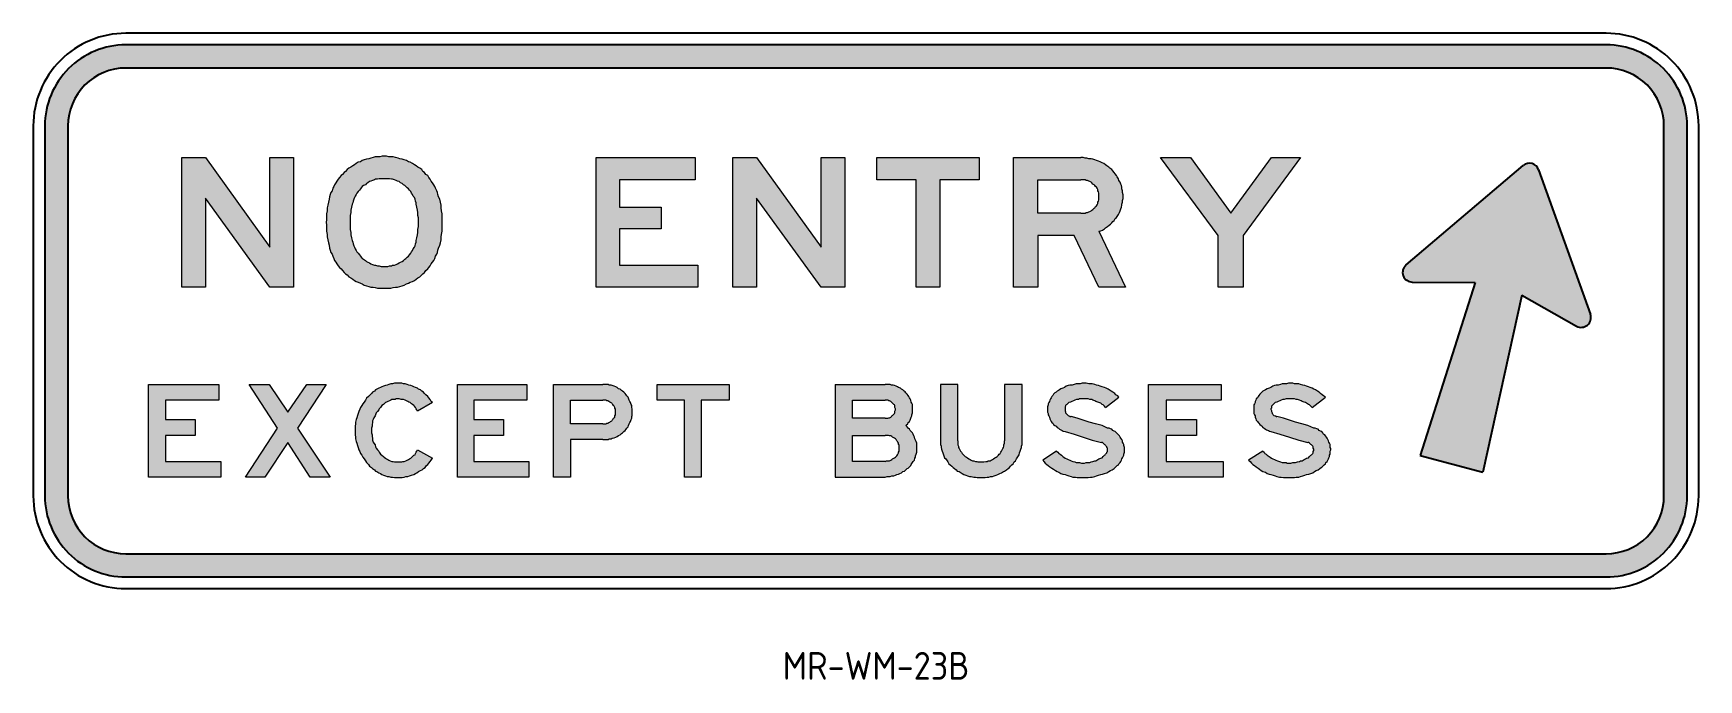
# Model space of a CAD drawing. Extents: x 71 to 251, y 72 to 142.
import ezdxf

# ---------------------------------------------------------------- set-up
doc = ezdxf.new("R2010")
doc.units = 0
doc.header["$LTSCALE"] = 12
doc.header["$MEASUREMENT"] = 0
doc.layers.get('0').update_dxf_attribs({"linetype": 'CONTINUOUS'})
for name, color, linetype in [('L25', 1, 'CONTINUOUS'), ('L35', 3, 'CONTINUOUS'), ('T25', 1, 'CONTINUOUS')]:
    doc.layers.add(name, color=color, linetype=linetype)
doc.styles.add('ISO', font='iso')

msp = doc.modelspace()

# ---------------------------------------------------------------- texts
at = {"layer": 'T25', "color": 3, "style": 'ISO'}
msp.add_text('MR-WM-23B', height=3, dxfattribs=at).set_placement((152.3, 71.87))

# ---------------------------------------------------------------- blocks, each defined once
blk = doc.blocks.new('d4arrow')
at = {"layer": 'L35'}
for p, q in [((-206.3, 390), (-17.3, 663)), ((17.3, 663), (206.3, 390)), ((-183.7, 357.7), (-52.5, 392)), ((-52.5, 392), (-70, 0)), ((52.5, 392), (183.7, 357.7)), ((52.5, 392), (70, 0)), ((-70, 0), (70, 0))]:
    blk.add_line(p, q, dxfattribs=at)
for centre, start, end in [((0, 651), 34.6952, 145.3048), ((-189, 378), 145.3048, 284.6593), ((189, 378), 255.3407, 34.6952)]:
    blk.add_arc(centre, 21, start, end, dxfattribs=at)

# ---------------------------------------------------------------- hatches: boundary and pattern name
at = {"layer": 'L25'}
h = msp.add_hatch(color=256, dxfattribs=at)
edge = h.paths.add_edge_path()
edge.add_line((241.3, 140.48), (81.3, 140.48))
edge.add_arc((81.3, 131.73), 8.75, 90, 180)
edge.add_line((72.55, 131.73), (72.55, 91.73))
edge.add_arc((81.3, 91.73), 8.75, 180, 270)
edge.add_line((81.3, 82.98), (241.3, 82.98))
edge.add_arc((241.3, 91.73), 8.75, 270, 360)
edge.add_line((250.05, 91.73), (250.05, 131.73))
edge.add_arc((241.3, 131.73), 8.75, 0, 90)
edge = h.paths.add_edge_path(flags=16)
edge.add_line((241.3, 137.98), (81.3, 137.98))
edge.add_arc((81.3, 131.73), 6.25, 90, 180)
edge.add_line((75.05, 131.73), (75.05, 91.73))
edge.add_arc((81.3, 91.73), 6.25, 180, 270)
edge.add_line((81.3, 85.48), (241.3, 85.48))
edge.add_arc((241.3, 91.73), 6.25, 270, 360)
edge.add_line((247.55, 91.73), (247.55, 131.73))
edge.add_arc((241.3, 131.73), 6.25, 0, 90)
h = msp.add_hatch(color=256, dxfattribs=at)
h.paths.add_polyline_path([(87.37, 128.31), (89.92, 128.31), (96.85, 118.63), (96.85, 128.31), (99.41, 128.31), (99.41, 114.31), (96.85, 114.31), (89.92, 123.93), (89.92, 114.31), (87.37, 114.31)])
h.paths.add_polyline_path([(193.15, 128.31), (196.36, 128.31), (200.74, 122.29), (205.13, 128.31), (208.27, 128.31), (202.05, 119.87), (202.05, 114.31), (199.37, 114.31), (199.37, 119.87)])
h.paths.add_polyline_path([(162.47, 128.31), (173.53, 128.31), (173.53, 125.89), (169.28, 125.89), (169.28, 114.31), (166.72, 114.31), (166.72, 125.89), (162.47, 125.89)])
h.paths.add_polyline_path([(146.9, 128.31), (149.45, 128.31), (156.45, 118.63), (156.45, 128.31), (159, 128.31), (159, 114.31), (156.45, 114.31), (149.45, 123.93), (149.45, 114.31), (146.9, 114.31)])
h.paths.add_polyline_path([(132.12, 128.31), (142.85, 128.31), (142.85, 125.89), (134.67, 125.89), (134.67, 122.95), (139.18, 122.95), (139.18, 120.59), (134.67, 120.59), (134.67, 116.67), (143.11, 116.67), (143.11, 114.31), (132.12, 114.31)])
h.paths.add_polyline_path([(104.57, 116.28), (104.71, 116.08), (104.9, 115.88), (105.03, 115.75), (105.23, 115.62), (105.42, 115.42), (105.62, 115.29), (105.82, 115.16), (106.01, 115.03), (106.21, 114.9), (106.41, 114.84), (106.67, 114.71), (106.86, 114.64), (107.06, 114.51), (107.32, 114.44), (107.58, 114.38), (107.78, 114.31), (108.04, 114.31), (108.24, 114.25), (108.5, 114.18), (108.76, 114.18), (109.02, 114.18), (109.22, 114.18), (109.48, 114.18), (109.74, 114.18), (109.94, 114.18), (110.2, 114.25), (110.46, 114.31), (110.66, 114.31), (110.92, 114.38), (111.18, 114.44), (111.38, 114.51), (111.64, 114.64), (111.84, 114.71), (112.03, 114.84), (112.29, 114.9), (112.49, 115.03), (112.69, 115.16), (112.88, 115.29), (113.08, 115.42), (113.28, 115.62), (113.41, 115.75), (113.6, 115.88), (113.73, 116.08), (113.93, 116.28), (114.06, 116.41), (114.19, 116.6), (114.32, 116.8), (114.45, 116.99), (114.58, 117.19), (114.71, 117.39), (114.78, 117.65), (114.91, 117.85), (114.98, 118.04), (115.04, 118.3), (115.11, 118.5), (115.24, 118.83), (115.3, 119.09), (115.37, 119.42), (115.37, 119.74), (115.43, 120), (115.5, 120.33), (115.5, 120.66), (115.5, 120.99), (115.5, 121.31), (115.5, 121.57), (115.5, 121.9), (115.5, 122.23), (115.43, 122.56), (115.37, 122.88), (115.37, 123.14), (115.3, 123.47), (115.24, 123.8), (115.11, 124.06), (115.04, 124.32), (114.98, 124.52), (114.91, 124.71), (114.78, 124.98), (114.71, 125.17), (114.58, 125.37), (114.45, 125.57), (114.32, 125.76), (114.19, 125.96), (114.06, 126.15), (113.93, 126.35), (113.73, 126.48), (113.6, 126.68), (113.41, 126.81), (113.28, 127), (113.08, 127.14), (112.88, 127.27), (112.69, 127.4), (112.49, 127.53), (112.29, 127.66), (112.03, 127.79), (111.84, 127.85), (111.64, 127.99), (111.38, 128.05), (111.18, 128.12), (110.92, 128.18), (110.72, 128.25), (110.46, 128.31), (110.2, 128.38), (109.94, 128.38), (109.74, 128.38), (109.48, 128.44), (109.22, 128.44), (109.02, 128.44), (108.76, 128.38), (108.5, 128.38), (108.24, 128.38), (108.04, 128.31), (107.78, 128.25), (107.58, 128.18), (107.32, 128.12), (107.06, 128.05), (106.86, 127.99), (106.67, 127.85), (106.41, 127.79), (106.21, 127.66), (106.01, 127.53), (105.82, 127.4), (105.62, 127.27), (105.42, 127.14), (105.23, 127), (105.03, 126.81), (104.9, 126.68), (104.71, 126.48), (104.57, 126.35), (104.38, 126.15), (104.25, 125.96), (104.12, 125.76), (103.99, 125.57), (103.85, 125.37), (103.79, 125.17), (103.66, 124.98), (103.59, 124.71), (103.46, 124.52), (103.4, 124.32), (103.33, 124.06), (103.27, 123.8), (103.2, 123.47), (103.14, 123.14), (103.07, 122.88), (103.07, 122.56), (103, 122.23), (103, 121.9), (103, 121.57), (102.94, 121.31), (103, 120.99), (103, 120.66), (103, 120.33), (103.07, 120), (103.07, 119.74), (103.14, 119.42), (103.2, 119.09), (103.27, 118.83), (103.33, 118.5), (103.4, 118.3), (103.46, 118.04), (103.59, 117.85), (103.66, 117.65), (103.79, 117.39), (103.85, 117.19), (103.99, 116.99), (104.12, 116.8), (104.25, 116.6), (104.38, 116.41)])
h.paths.add_polyline_path([(184.52, 122.29), (179.87, 122.29), (179.87, 125.89), (184.52, 125.89), (184.65, 125.89), (184.85, 125.89), (184.98, 125.89), (185.11, 125.83), (185.24, 125.83), (185.37, 125.76), (185.5, 125.7), (185.63, 125.63), (185.7, 125.57), (185.83, 125.43), (185.96, 125.37), (186.02, 125.3), (186.09, 125.17), (186.22, 125.11), (186.29, 124.98), (186.35, 124.85), (186.35, 124.71), (186.42, 124.58), (186.48, 124.45), (186.48, 124.32), (186.48, 124.19), (186.48, 124.06), (186.48, 123.93), (186.48, 123.8), (186.48, 123.73), (186.42, 123.6), (186.35, 123.47), (186.35, 123.34), (186.29, 123.21), (186.22, 123.08), (186.09, 123.01), (186.02, 122.88), (185.96, 122.82), (185.83, 122.69), (185.7, 122.62), (185.63, 122.56), (185.5, 122.49), (185.37, 122.42), (185.24, 122.36), (185.11, 122.36), (184.98, 122.29), (184.85, 122.29), (184.65, 122.29)], flags=16)
h.paths.add_polyline_path([(186.48, 120.33), (189.36, 114.31), (186.48, 114.31), (183.8, 119.87), (179.87, 119.87), (179.87, 114.31), (177.26, 114.31), (177.26, 128.31), (184.52, 128.31), (184.78, 128.31), (184.98, 128.25), (185.17, 128.25), (185.37, 128.18), (185.63, 128.18), (185.83, 128.12), (186.02, 128.05), (186.22, 127.99), (186.42, 127.92), (186.61, 127.85), (186.81, 127.72), (187, 127.66), (187.2, 127.53), (187.33, 127.4), (187.53, 127.27), (187.66, 127.14), (187.86, 127), (187.99, 126.87), (188.12, 126.68), (188.25, 126.55), (188.38, 126.35), (188.44, 126.22), (188.58, 126.02), (188.64, 125.83), (188.77, 125.63), (188.84, 125.43), (188.9, 125.3), (188.97, 125.11), (188.97, 124.91), (189.03, 124.71), (189.03, 124.52), (189.1, 124.26), (189.1, 124.06), (189.1, 123.86), (189.03, 123.67), (189.03, 123.47), (188.97, 123.28), (188.97, 123.14), (188.9, 122.95), (188.84, 122.75), (188.77, 122.56), (188.71, 122.36), (188.58, 122.16), (188.51, 122.03), (188.38, 121.84), (188.25, 121.71), (188.12, 121.51), (187.99, 121.38), (187.86, 121.25), (187.72, 121.12), (187.59, 120.99), (187.4, 120.85), (187.2, 120.72), (187.07, 120.59), (186.87, 120.46), (186.68, 120.4)])
h.paths.add_polyline_path([(109.22, 126.02), (109.02, 126.02), (108.89, 126.02), (108.7, 126.02), (108.5, 125.96), (108.3, 125.96), (108.17, 125.89), (107.98, 125.83), (107.78, 125.76), (107.65, 125.7), (107.45, 125.57), (107.32, 125.5), (107.19, 125.37), (106.99, 125.3), (106.86, 125.17), (106.73, 125.04), (106.67, 124.91), (106.54, 124.78), (106.41, 124.65), (106.28, 124.45), (106.21, 124.32), (106.08, 124.13), (106.01, 124), (105.95, 123.8), (105.88, 123.6), (105.82, 123.41), (105.75, 123.28), (105.69, 122.95), (105.62, 122.62), (105.62, 122.36), (105.56, 122.03), (105.56, 121.77), (105.56, 121.44), (105.56, 121.12), (105.56, 120.85), (105.56, 120.53), (105.62, 120.2), (105.62, 119.94), (105.69, 119.61), (105.75, 119.35), (105.82, 119.15), (105.88, 118.96), (105.95, 118.76), (106.01, 118.63), (106.08, 118.43), (106.21, 118.24), (106.28, 118.11), (106.41, 117.98), (106.54, 117.78), (106.67, 117.65), (106.73, 117.52), (106.86, 117.39), (106.99, 117.32), (107.19, 117.19), (107.32, 117.06), (107.45, 116.99), (107.65, 116.93), (107.78, 116.8), (107.98, 116.73), (108.17, 116.67), (108.3, 116.67), (108.5, 116.6), (108.7, 116.6), (108.89, 116.54), (109.02, 116.54), (109.22, 116.54), (109.42, 116.54), (109.61, 116.54), (109.81, 116.6), (110, 116.6), (110.14, 116.67), (110.33, 116.67), (110.53, 116.73), (110.66, 116.8), (110.85, 116.93), (110.99, 116.99), (111.18, 117.06), (111.31, 117.19), (111.44, 117.32), (111.57, 117.39), (111.71, 117.52), (111.84, 117.65), (111.97, 117.78), (112.1, 117.98), (112.16, 118.11), (112.29, 118.24), (112.36, 118.43), (112.49, 118.63), (112.56, 118.76), (112.62, 118.96), (112.69, 119.15), (112.69, 119.35), (112.75, 119.61), (112.82, 119.94), (112.88, 120.2), (112.88, 120.53), (112.95, 120.85), (112.95, 121.12), (112.95, 121.44), (112.95, 121.77), (112.88, 122.03), (112.88, 122.36), (112.82, 122.62), (112.75, 122.95), (112.69, 123.28), (112.69, 123.41), (112.62, 123.6), (112.56, 123.8), (112.49, 124), (112.36, 124.13), (112.29, 124.32), (112.16, 124.45), (112.1, 124.65), (111.97, 124.78), (111.84, 124.91), (111.71, 125.04), (111.57, 125.17), (111.44, 125.3), (111.31, 125.37), (111.18, 125.5), (110.99, 125.57), (110.85, 125.7), (110.66, 125.76), (110.53, 125.83), (110.33, 125.89), (110.14, 125.96), (110, 125.96), (109.81, 126.02), (109.61, 126.02), (109.42, 126.02)], flags=16)
msp.add_hatch(color=256, dxfattribs=at).paths.add_polyline_path([(232.2, 113.44), (238.09, 110.08, 0.696018), (239.6, 111.35), (234, 126.98, 0.523953), (232.33, 127.43), (219.67, 116.69, 0.696018), (220.34, 114.84), (227.12, 114.8), (221.21, 96.09), (227.97, 94.28)])
h = msp.add_hatch(color=256, dxfattribs=at)
h.paths.add_polyline_path([(191.85, 103.78), (199.7, 103.78), (199.7, 102.08), (193.74, 102.08), (193.74, 99.99), (197.01, 99.99), (197.01, 98.28), (193.74, 98.28), (193.74, 95.47), (199.89, 95.47), (199.89, 93.77), (191.85, 93.77)])
h.paths.add_polyline_path([(138.72, 103.78), (146.51, 103.78), (146.51, 102.08), (143.5, 102.08), (143.5, 93.77), (141.67, 93.77), (141.67, 102.08), (138.72, 102.08)])
h.paths.add_polyline_path([(117.14, 103.78), (124.66, 103.78), (124.66, 102.08), (118.9, 102.08), (118.9, 99.99), (122.11, 99.99), (122.11, 98.28), (118.9, 98.28), (118.9, 95.47), (124.85, 95.47), (124.85, 93.77), (117.14, 93.77)])
h.paths.add_polyline_path([(94.63, 103.78), (96.79, 103.78), (98.82, 100.77), (100.85, 103.78), (102.94, 103.78), (99.86, 99.07), (103.4, 93.77), (101.24, 93.77), (98.82, 97.5), (96.33, 93.77), (94.24, 93.77), (97.71, 99.07)])
h.paths.add_polyline_path([(83.77, 103.78), (91.36, 103.78), (91.36, 102.08), (85.6, 102.08), (85.6, 99.99), (88.81, 99.99), (88.81, 98.28), (85.6, 98.28), (85.6, 95.47), (91.56, 95.47), (91.56, 93.77), (83.77, 93.77)])
h.paths.add_polyline_path([(204.21, 96.58), (202.64, 95.6), (202.84, 95.47), (202.97, 95.28), (203.1, 95.14), (203.29, 95.01), (203.49, 94.88), (203.69, 94.75), (203.82, 94.62), (204.01, 94.49), (204.21, 94.36), (204.47, 94.29), (204.67, 94.16), (204.86, 94.1), (205.06, 94.03), (205.32, 93.97), (205.52, 93.9), (205.72, 93.84), (205.98, 93.77), (206.17, 93.77), (206.43, 93.71), (206.7, 93.71), (206.89, 93.71), (207.15, 93.71), (207.35, 93.71), (207.61, 93.71), (207.81, 93.77), (208.07, 93.77), (208.27, 93.84), (208.53, 93.9), (208.72, 93.97), (208.92, 94.03), (209.18, 94.1), (209.38, 94.16), (209.58, 94.23), (209.77, 94.36), (209.97, 94.49), (210.16, 94.56), (210.36, 94.69), (210.49, 94.82), (210.62, 94.88), (210.75, 95.01), (210.82, 95.08), (210.95, 95.21), (211.01, 95.34), (211.15, 95.47), (211.21, 95.6), (211.28, 95.73), (211.34, 95.86), (211.41, 95.99), (211.41, 96.13), (211.47, 96.26), (211.47, 96.45), (211.47, 96.58), (211.54, 96.71), (211.54, 96.85), (211.47, 96.98), (211.47, 97.17), (211.47, 97.3), (211.41, 97.43), (211.34, 97.56), (211.28, 97.7), (211.21, 97.83), (211.15, 97.96), (211.08, 98.09), (210.95, 98.22), (210.88, 98.35), (210.75, 98.42), (210.69, 98.55), (210.56, 98.68), (210.43, 98.74), (210.29, 98.81), (210.16, 98.94), (210.03, 99), (209.84, 99.07), (209.71, 99.07), (209.05, 99.33), (208.4, 99.53), (207.74, 99.72), (207.09, 99.92), (206.43, 100.12), (205.72, 100.31), (205.65, 100.31), (205.58, 100.38), (205.52, 100.38), (205.39, 100.44), (205.32, 100.51), (205.26, 100.57), (205.19, 100.64), (205.19, 100.71), (205.13, 100.84), (205.13, 100.9), (205.13, 100.97), (205.06, 101.1), (205.06, 101.16), (205.13, 101.23), (205.13, 101.36), (205.13, 101.42), (205.19, 101.49), (205.26, 101.56), (205.32, 101.62), (205.39, 101.69), (205.45, 101.75), (205.52, 101.82), (205.72, 101.88), (205.85, 101.95), (206.04, 102.01), (206.17, 102.08), (206.37, 102.14), (206.5, 102.14), (206.7, 102.21), (206.89, 102.21), (207.09, 102.21), (207.22, 102.21), (207.42, 102.21), (207.61, 102.21), (207.81, 102.14), (207.94, 102.14), (208.14, 102.08), (208.33, 102.01), (208.46, 101.95), (208.66, 101.88), (208.79, 101.82), (208.92, 101.75), (209.12, 101.62), (209.25, 101.56), (209.38, 101.42), (209.51, 101.29), (210.95, 102.41), (210.75, 102.54), (210.62, 102.67), (210.43, 102.8), (210.29, 102.93), (210.1, 103.06), (209.9, 103.19), (209.71, 103.26), (209.51, 103.39), (209.31, 103.45), (209.12, 103.52), (208.92, 103.58), (208.72, 103.65), (208.53, 103.71), (208.27, 103.78), (208.07, 103.85), (207.87, 103.85), (207.61, 103.85), (207.42, 103.91), (207.22, 103.91), (206.96, 103.91), (206.76, 103.85), (206.5, 103.85), (206.3, 103.85), (206.11, 103.78), (205.85, 103.71), (205.65, 103.71), (205.45, 103.65), (205.26, 103.58), (205.06, 103.45), (204.86, 103.39), (204.67, 103.32), (204.47, 103.19), (204.34, 103.13), (204.21, 103.06), (204.08, 102.93), (204.01, 102.86), (203.88, 102.73), (203.75, 102.6), (203.69, 102.47), (203.62, 102.34), (203.49, 102.21), (203.43, 102.08), (203.36, 101.95), (203.36, 101.82), (203.29, 101.69), (203.23, 101.56), (203.23, 101.36), (203.23, 101.23), (203.23, 101.1), (203.23, 100.97), (203.23, 100.77), (203.23, 100.64), (203.29, 100.51), (203.36, 100.38), (203.36, 100.25), (203.43, 100.05), (203.49, 99.92), (203.62, 99.79), (203.69, 99.66), (203.75, 99.59), (203.88, 99.46), (204.01, 99.33), (204.08, 99.27), (204.21, 99.14), (204.34, 99.07), (204.47, 98.94), (204.6, 98.87), (204.8, 98.81), (204.93, 98.74), (205.06, 98.68), (206.04, 98.42), (207.09, 98.09), (208.07, 97.76), (209.05, 97.5), (209.12, 97.5), (209.25, 97.43), (209.31, 97.37), (209.38, 97.3), (209.44, 97.24), (209.51, 97.17), (209.58, 97.11), (209.64, 97.04), (209.64, 96.98), (209.64, 96.91), (209.71, 96.78), (209.71, 96.71), (209.71, 96.65), (209.64, 96.52), (209.64, 96.45), (209.64, 96.39), (209.58, 96.32), (209.51, 96.26), (209.44, 96.19), (209.38, 96.13), (209.25, 95.99), (209.12, 95.86), (208.92, 95.8), (208.79, 95.73), (208.66, 95.67), (208.46, 95.54), (208.27, 95.54), (208.14, 95.47), (207.94, 95.41), (207.74, 95.34), (207.61, 95.34), (207.42, 95.34), (207.22, 95.28), (207.02, 95.28), (206.83, 95.28), (206.7, 95.34), (206.5, 95.34), (206.3, 95.34), (206.11, 95.41), (205.98, 95.47), (205.78, 95.54), (205.58, 95.6), (205.45, 95.67), (205.26, 95.73), (205.13, 95.8), (205, 95.93), (204.86, 95.99), (204.67, 96.13), (204.54, 96.26), (204.41, 96.32), (204.34, 96.45)])
h.paths.add_polyline_path([(181.9, 96.58), (180.4, 95.6), (180.53, 95.47), (180.66, 95.28), (180.86, 95.14), (180.99, 95.01), (181.18, 94.88), (181.38, 94.75), (181.57, 94.62), (181.77, 94.49), (181.97, 94.36), (182.16, 94.29), (182.36, 94.16), (182.56, 94.1), (182.82, 94.03), (183.01, 93.97), (183.21, 93.9), (183.47, 93.84), (183.67, 93.77), (183.93, 93.77), (184.13, 93.71), (184.39, 93.71), (184.58, 93.71), (184.85, 93.71), (185.04, 93.71), (185.3, 93.71), (185.57, 93.77), (185.76, 93.77), (186.02, 93.84), (186.22, 93.9), (186.42, 93.97), (186.68, 94.03), (186.87, 94.1), (187.07, 94.16), (187.33, 94.23), (187.53, 94.36), (187.72, 94.49), (187.92, 94.56), (188.12, 94.69), (188.25, 94.82), (188.31, 94.88), (188.44, 95.01), (188.58, 95.08), (188.64, 95.21), (188.77, 95.34), (188.84, 95.47), (188.9, 95.6), (188.97, 95.73), (189.03, 95.86), (189.1, 95.99), (189.16, 96.13), (189.16, 96.26), (189.23, 96.45), (189.23, 96.58), (189.23, 96.71), (189.23, 96.85), (189.23, 96.98), (189.16, 97.17), (189.16, 97.3), (189.1, 97.43), (189.03, 97.56), (189.03, 97.7), (188.97, 97.83), (188.84, 97.96), (188.77, 98.09), (188.71, 98.22), (188.58, 98.35), (188.51, 98.42), (188.38, 98.55), (188.25, 98.68), (188.12, 98.74), (187.99, 98.81), (187.86, 98.94), (187.72, 99), (187.59, 99.07), (187.4, 99.07), (186.81, 99.33), (186.09, 99.53), (185.43, 99.72), (184.78, 99.92), (184.13, 100.12), (183.47, 100.31), (183.34, 100.31), (183.28, 100.38), (183.21, 100.38), (183.15, 100.44), (183.08, 100.51), (183.01, 100.57), (182.95, 100.64), (182.88, 100.71), (182.88, 100.84), (182.82, 100.9), (182.82, 100.97), (182.82, 101.1), (182.82, 101.16), (182.82, 101.23), (182.82, 101.36), (182.88, 101.42), (182.88, 101.49), (182.95, 101.56), (183.01, 101.62), (183.08, 101.69), (183.15, 101.75), (183.21, 101.82), (183.41, 101.88), (183.54, 101.95), (183.73, 102.01), (183.86, 102.08), (184.06, 102.14), (184.26, 102.14), (184.39, 102.21), (184.58, 102.21), (184.78, 102.21), (184.98, 102.21), (185.17, 102.21), (185.3, 102.21), (185.5, 102.14), (185.7, 102.14), (185.83, 102.08), (186.02, 102.01), (186.15, 101.95), (186.35, 101.88), (186.48, 101.82), (186.68, 101.75), (186.81, 101.62), (186.94, 101.56), (187.07, 101.42), (187.2, 101.29), (188.64, 102.41), (188.51, 102.54), (188.31, 102.67), (188.18, 102.8), (187.99, 102.93), (187.79, 103.06), (187.59, 103.19), (187.46, 103.26), (187.27, 103.39), (187.07, 103.45), (186.81, 103.52), (186.61, 103.58), (186.42, 103.65), (186.22, 103.71), (186.02, 103.78), (185.76, 103.85), (185.57, 103.85), (185.37, 103.85), (185.11, 103.91), (184.91, 103.91), (184.65, 103.91), (184.45, 103.85), (184.26, 103.85), (184, 103.85), (183.8, 103.78), (183.6, 103.71), (183.34, 103.71), (183.15, 103.65), (182.95, 103.58), (182.75, 103.45), (182.56, 103.39), (182.36, 103.32), (182.23, 103.19), (182.1, 103.13), (181.97, 103.06), (181.84, 102.93), (181.71, 102.86), (181.57, 102.73), (181.51, 102.6), (181.38, 102.47), (181.31, 102.34), (181.25, 102.21), (181.18, 102.08), (181.12, 101.95), (181.05, 101.82), (180.99, 101.69), (180.99, 101.56), (180.92, 101.36), (180.92, 101.23), (180.92, 101.1), (180.92, 100.97), (180.92, 100.77), (180.99, 100.64), (180.99, 100.51), (181.05, 100.38), (181.12, 100.25), (181.18, 100.05), (181.25, 99.92), (181.31, 99.79), (181.38, 99.66), (181.51, 99.59), (181.57, 99.46), (181.71, 99.33), (181.84, 99.27), (181.97, 99.14), (182.1, 99.07), (182.23, 98.94), (182.36, 98.87), (182.49, 98.81), (182.62, 98.74), (182.82, 98.68), (183.8, 98.42), (184.78, 98.09), (185.76, 97.76), (186.74, 97.5), (186.87, 97.5), (186.94, 97.43), (187, 97.37), (187.07, 97.3), (187.14, 97.24), (187.2, 97.17), (187.27, 97.11), (187.33, 97.04), (187.33, 96.98), (187.4, 96.91), (187.4, 96.78), (187.4, 96.71), (187.4, 96.65), (187.4, 96.52), (187.33, 96.45), (187.33, 96.39), (187.27, 96.32), (187.2, 96.26), (187.14, 96.19), (187.07, 96.13), (186.94, 95.99), (186.81, 95.86), (186.68, 95.8), (186.48, 95.73), (186.35, 95.67), (186.15, 95.54), (186.02, 95.54), (185.83, 95.47), (185.63, 95.41), (185.5, 95.34), (185.3, 95.34), (185.11, 95.34), (184.91, 95.28), (184.78, 95.28), (184.58, 95.28), (184.39, 95.34), (184.19, 95.34), (184, 95.34), (183.86, 95.41), (183.67, 95.47), (183.47, 95.54), (183.34, 95.6), (183.15, 95.67), (183.01, 95.73), (182.82, 95.8), (182.69, 95.93), (182.56, 95.99), (182.43, 96.13), (182.29, 96.26), (182.16, 96.32), (182.03, 96.45)])
h.paths.add_polyline_path([(171.24, 97.7), (171.24, 103.78), (169.34, 103.78), (169.34, 97.7), (169.34, 97.5), (169.34, 97.3), (169.41, 97.11), (169.41, 96.98), (169.47, 96.78), (169.54, 96.58), (169.6, 96.39), (169.67, 96.19), (169.73, 96.06), (169.8, 95.86), (169.93, 95.73), (170.06, 95.54), (170.13, 95.41), (170.26, 95.21), (170.39, 95.08), (170.58, 94.95), (170.72, 94.82), (170.85, 94.69), (171.04, 94.56), (171.17, 94.42), (171.37, 94.36), (171.57, 94.23), (171.7, 94.16), (171.89, 94.03), (172.09, 93.97), (172.29, 93.9), (172.48, 93.84), (172.68, 93.84), (172.94, 93.77), (173.14, 93.77), (173.33, 93.71), (173.53, 93.71), (173.72, 93.71), (173.99, 93.71), (174.18, 93.71), (174.38, 93.77), (174.57, 93.77), (174.77, 93.84), (174.97, 93.84), (175.16, 93.9), (175.36, 93.97), (175.56, 94.03), (175.75, 94.16), (175.95, 94.23), (176.15, 94.36), (176.28, 94.42), (176.47, 94.56), (176.67, 94.69), (176.8, 94.82), (176.93, 94.95), (177.06, 95.08), (177.19, 95.21), (177.32, 95.41), (177.45, 95.54), (177.58, 95.73), (177.65, 95.86), (177.78, 96.06), (177.85, 96.19), (177.91, 96.39), (177.98, 96.58), (178.04, 96.78), (178.11, 96.98), (178.11, 97.11), (178.17, 97.3), (178.17, 97.5), (178.17, 97.7), (178.17, 103.78), (176.28, 103.78), (176.28, 97.7), (176.28, 97.56), (176.28, 97.43), (176.21, 97.24), (176.21, 97.11), (176.15, 96.98), (176.08, 96.85), (176.01, 96.71), (175.95, 96.58), (175.88, 96.45), (175.82, 96.32), (175.69, 96.26), (175.62, 96.13), (175.49, 95.99), (175.36, 95.93), (175.23, 95.86), (175.1, 95.73), (174.97, 95.67), (174.84, 95.6), (174.71, 95.54), (174.51, 95.54), (174.38, 95.47), (174.25, 95.47), (174.05, 95.41), (173.92, 95.41), (173.72, 95.41), (173.59, 95.41), (173.4, 95.41), (173.27, 95.47), (173.14, 95.47), (172.94, 95.54), (172.81, 95.54), (172.68, 95.6), (172.55, 95.67), (172.42, 95.73), (172.29, 95.86), (172.15, 95.93), (172.02, 95.99), (171.89, 96.13), (171.76, 96.26), (171.7, 96.32), (171.63, 96.45), (171.5, 96.58), (171.43, 96.71), (171.37, 96.85), (171.3, 96.98), (171.3, 97.11), (171.24, 97.24), (171.24, 97.43), (171.24, 97.56)])
h.paths.add_polyline_path([(163.39, 95.47), (159.86, 95.47), (159.86, 98.28), (163.39, 98.28), (163.52, 98.28), (163.65, 98.28), (163.72, 98.28), (163.85, 98.22), (163.98, 98.22), (164.11, 98.15), (164.17, 98.09), (164.3, 98.02), (164.37, 97.96), (164.5, 97.89), (164.57, 97.83), (164.63, 97.7), (164.7, 97.63), (164.76, 97.56), (164.83, 97.43), (164.83, 97.3), (164.89, 97.24), (164.89, 97.11), (164.89, 97.04), (164.89, 96.91), (164.89, 96.78), (164.89, 96.71), (164.89, 96.58), (164.83, 96.45), (164.83, 96.39), (164.76, 96.26), (164.7, 96.19), (164.63, 96.06), (164.57, 95.99), (164.5, 95.93), (164.37, 95.86), (164.3, 95.8), (164.17, 95.73), (164.11, 95.67), (163.98, 95.6), (163.85, 95.54), (163.72, 95.54), (163.65, 95.54), (163.52, 95.54)], flags=16)
h.paths.add_polyline_path([(163.39, 100.12), (159.86, 100.12), (159.86, 102.08), (163.39, 102.08), (163.45, 102.08), (163.58, 102.08), (163.65, 102.08), (163.78, 102.01), (163.85, 102.01), (163.98, 101.95), (164.04, 101.88), (164.11, 101.82), (164.17, 101.75), (164.24, 101.69), (164.3, 101.62), (164.37, 101.56), (164.43, 101.49), (164.43, 101.36), (164.43, 101.29), (164.5, 101.16), (164.5, 101.1), (164.5, 101.03), (164.43, 100.9), (164.43, 100.84), (164.43, 100.71), (164.37, 100.64), (164.3, 100.57), (164.24, 100.51), (164.17, 100.44), (164.11, 100.38), (164.04, 100.31), (163.98, 100.25), (163.85, 100.18), (163.78, 100.18), (163.65, 100.12), (163.58, 100.12), (163.45, 100.12)], flags=16)
h.paths.add_polyline_path([(157.96, 103.78), (157.96, 93.77), (163.39, 93.77), (163.58, 93.84), (163.72, 93.84), (163.91, 93.84), (164.11, 93.9), (164.3, 93.9), (164.5, 93.97), (164.63, 94.03), (164.83, 94.1), (164.96, 94.16), (165.15, 94.23), (165.29, 94.36), (165.48, 94.42), (165.61, 94.56), (165.74, 94.69), (165.87, 94.75), (166, 94.88), (166.14, 95.01), (166.2, 95.14), (166.33, 95.34), (166.4, 95.47), (166.53, 95.6), (166.59, 95.8), (166.66, 95.93), (166.66, 96.06), (166.72, 96.26), (166.79, 96.45), (166.79, 96.58), (166.79, 96.78), (166.79, 96.91), (166.79, 97.11), (166.79, 97.24), (166.79, 97.43), (166.72, 97.63), (166.66, 97.76), (166.59, 97.89), (166.53, 98.09), (166.46, 98.22), (166.4, 98.42), (166.33, 98.55), (166.2, 98.68), (166.07, 98.81), (166, 98.94), (165.87, 99.07), (165.74, 99.2), (165.61, 99.33), (165.68, 99.4), (165.81, 99.53), (165.87, 99.66), (166, 99.79), (166.07, 99.92), (166.14, 100.12), (166.2, 100.25), (166.27, 100.38), (166.27, 100.51), (166.33, 100.71), (166.33, 100.84), (166.33, 100.97), (166.33, 101.16), (166.33, 101.29), (166.33, 101.42), (166.33, 101.62), (166.27, 101.75), (166.2, 101.88), (166.14, 102.08), (166.07, 102.21), (166, 102.34), (165.94, 102.47), (165.87, 102.6), (165.74, 102.73), (165.61, 102.86), (165.55, 102.99), (165.42, 103.06), (165.29, 103.19), (165.15, 103.26), (165.02, 103.39), (164.83, 103.45), (164.7, 103.52), (164.57, 103.58), (164.37, 103.65), (164.24, 103.71), (164.04, 103.71), (163.91, 103.78), (163.72, 103.78), (163.52, 103.78), (163.39, 103.78)])
h.paths.add_polyline_path([(132.84, 99.53), (129.37, 99.53), (129.37, 102.08), (132.84, 102.08), (132.97, 102.08), (133.1, 102.08), (133.23, 102.08), (133.29, 102.01), (133.43, 102.01), (133.49, 101.95), (133.62, 101.88), (133.69, 101.82), (133.82, 101.75), (133.88, 101.69), (133.95, 101.62), (134.01, 101.49), (134.08, 101.42), (134.14, 101.29), (134.14, 101.23), (134.21, 101.1), (134.21, 101.03), (134.21, 100.9), (134.21, 100.77), (134.21, 100.71), (134.21, 100.57), (134.21, 100.51), (134.14, 100.38), (134.14, 100.25), (134.08, 100.18), (134.01, 100.12), (133.95, 99.99), (133.88, 99.92), (133.82, 99.85), (133.69, 99.79), (133.62, 99.72), (133.49, 99.66), (133.43, 99.59), (133.29, 99.59), (133.23, 99.53), (133.1, 99.53), (132.97, 99.53)], flags=16)
h.paths.add_polyline_path([(132.84, 97.83), (129.37, 97.83), (129.37, 93.77), (127.54, 93.77), (127.54, 103.78), (132.84, 103.78), (133.03, 103.78), (133.23, 103.78), (133.43, 103.78), (133.56, 103.71), (133.75, 103.71), (133.88, 103.65), (134.08, 103.58), (134.28, 103.52), (134.41, 103.45), (134.54, 103.32), (134.73, 103.26), (134.86, 103.13), (135, 103.06), (135.13, 102.93), (135.26, 102.8), (135.39, 102.67), (135.45, 102.54), (135.58, 102.41), (135.65, 102.28), (135.71, 102.08), (135.78, 101.95), (135.85, 101.82), (135.91, 101.62), (135.98, 101.49), (135.98, 101.29), (136.04, 101.16), (136.04, 100.97), (136.04, 100.77), (136.04, 100.64), (136.04, 100.44), (135.98, 100.31), (135.98, 100.12), (135.91, 99.99), (135.85, 99.79), (135.78, 99.66), (135.71, 99.53), (135.65, 99.33), (135.58, 99.2), (135.45, 99.07), (135.39, 98.94), (135.26, 98.81), (135.13, 98.68), (135, 98.55), (134.86, 98.48), (134.73, 98.35), (134.54, 98.28), (134.41, 98.15), (134.28, 98.09), (134.08, 98.02), (133.88, 97.96), (133.75, 97.89), (133.56, 97.89), (133.43, 97.83), (133.23, 97.83), (133.03, 97.83)])
h.paths.add_polyline_path([(110.72, 103.91), (110.53, 103.91), (110.33, 103.91), (110.14, 103.85), (109.94, 103.85), (109.74, 103.78), (109.55, 103.71), (109.35, 103.65), (109.15, 103.58), (108.96, 103.52), (108.83, 103.45), (108.63, 103.39), (108.43, 103.26), (108.3, 103.19), (108.17, 103.06), (107.98, 102.93), (107.85, 102.8), (107.65, 102.6), (107.52, 102.47), (107.32, 102.28), (107.19, 102.08), (107.06, 101.88), (106.93, 101.69), (106.8, 101.49), (106.67, 101.29), (106.6, 101.1), (106.47, 100.84), (106.41, 100.64), (106.34, 100.44), (106.28, 100.18), (106.21, 99.99), (106.14, 99.72), (106.14, 99.53), (106.08, 99.27), (106.08, 99), (106.08, 98.81), (106.08, 98.55), (106.08, 98.35), (106.14, 98.09), (106.14, 97.89), (106.21, 97.63), (106.28, 97.43), (106.34, 97.17), (106.41, 96.98), (106.47, 96.71), (106.6, 96.52), (106.67, 96.32), (106.8, 96.13), (106.93, 95.93), (107.06, 95.73), (107.19, 95.54), (107.32, 95.34), (107.52, 95.14), (107.65, 94.95), (107.85, 94.82), (107.98, 94.69), (108.17, 94.56), (108.3, 94.42), (108.43, 94.36), (108.63, 94.23), (108.83, 94.16), (108.96, 94.03), (109.15, 93.97), (109.35, 93.9), (109.55, 93.84), (109.74, 93.84), (109.94, 93.77), (110.14, 93.77), (110.33, 93.71), (110.53, 93.71), (110.72, 93.71), (110.92, 93.71), (111.18, 93.71), (111.38, 93.77), (111.57, 93.84), (111.77, 93.84), (111.97, 93.9), (112.16, 93.97), (112.42, 94.03), (112.62, 94.16), (112.75, 94.23), (112.95, 94.36), (113.14, 94.49), (113.34, 94.56), (113.47, 94.69), (113.67, 94.82), (113.8, 95.01), (113.93, 95.14), (114.06, 95.28), (114.19, 95.47), (114.32, 95.6), (114.45, 95.8), (112.82, 96.71), (112.75, 96.58), (112.69, 96.45), (112.62, 96.32), (112.56, 96.19), (112.42, 96.13), (112.29, 95.99), (112.23, 95.93), (112.1, 95.8), (111.97, 95.73), (111.84, 95.67), (111.71, 95.6), (111.57, 95.54), (111.38, 95.47), (111.25, 95.47), (111.12, 95.41), (110.92, 95.41), (110.79, 95.41), (110.66, 95.41), (110.46, 95.41), (110.33, 95.41), (110.2, 95.47), (110.07, 95.47), (109.87, 95.54), (109.74, 95.6), (109.61, 95.67), (109.48, 95.73), (109.35, 95.8), (109.22, 95.93), (109.15, 95.99), (108.96, 96.13), (108.83, 96.26), (108.7, 96.45), (108.63, 96.58), (108.5, 96.71), (108.37, 96.91), (108.3, 97.04), (108.24, 97.24), (108.11, 97.43), (108.04, 97.56), (107.98, 97.76), (107.98, 97.96), (107.91, 98.15), (107.91, 98.35), (107.85, 98.55), (107.85, 98.68), (107.85, 98.87), (107.85, 99.07), (107.91, 99.27), (107.91, 99.46), (107.98, 99.66), (107.98, 99.85), (108.04, 99.99), (108.11, 100.18), (108.24, 100.38), (108.3, 100.51), (108.37, 100.71), (108.5, 100.84), (108.63, 101.03), (108.7, 101.16), (108.83, 101.29), (108.96, 101.49), (109.15, 101.62), (109.22, 101.69), (109.35, 101.82), (109.48, 101.88), (109.61, 101.95), (109.81, 102.01), (109.94, 102.08), (110.07, 102.14), (110.27, 102.14), (110.4, 102.14), (110.53, 102.21), (110.72, 102.21), (110.85, 102.21), (111.05, 102.14), (111.18, 102.14), (111.31, 102.14), (111.51, 102.08), (111.64, 102.01), (111.77, 101.95), (111.9, 101.88), (112.03, 101.82), (112.16, 101.69), (112.29, 101.62), (112.42, 101.49), (112.49, 101.42), (112.62, 101.29), (112.69, 101.16), (112.75, 101.03), (112.82, 100.9), (114.45, 101.82), (114.32, 101.95), (114.19, 102.14), (114.06, 102.34), (113.93, 102.47), (113.73, 102.67), (113.6, 102.8), (113.47, 102.93), (113.28, 103.06), (113.14, 103.19), (112.95, 103.26), (112.82, 103.39), (112.62, 103.45), (112.42, 103.52), (112.29, 103.58), (112.1, 103.65), (111.9, 103.71), (111.71, 103.78), (111.51, 103.85), (111.31, 103.85), (111.12, 103.91), (110.92, 103.91)])

# ---------------------------------------------------------------- linework, layer by layer
at = {"color": 1, "lineweight": 0}
for points in [[(87.37, 128.31), (89.92, 128.31), (96.85, 118.63), (96.85, 128.31), (99.41, 128.31), (99.41, 114.31), (96.85, 114.31), (89.92, 123.93), (89.92, 114.31), (87.37, 114.31), (87.37, 128.31), (87.37, 128.31)], [(109.22, 128.44), (109.02, 128.44), (108.76, 128.38), (108.5, 128.38), (108.24, 128.38), (108.04, 128.31), (107.78, 128.25), (107.58, 128.18), (107.32, 128.12), (107.06, 128.05), (106.86, 127.99), (106.67, 127.85), (106.41, 127.79), (106.21, 127.66), (106.01, 127.53), (105.82, 127.4), (105.62, 127.27), (105.42, 127.14), (105.23, 127), (105.03, 126.81), (104.9, 126.68), (104.71, 126.48), (104.57, 126.35)], [(113.93, 126.35), (113.73, 126.48), (113.6, 126.68), (113.41, 126.81), (113.28, 127), (113.08, 127.14), (112.88, 127.27), (112.69, 127.4), (112.49, 127.53), (112.29, 127.66), (112.03, 127.79), (111.84, 127.85), (111.64, 127.99), (111.38, 128.05), (111.18, 128.12), (110.92, 128.18), (110.72, 128.25), (110.46, 128.31), (110.2, 128.38), (109.94, 128.38), (109.74, 128.38), (109.48, 128.44), (109.22, 128.44)], [(132.12, 128.31), (142.85, 128.31), (142.85, 125.89), (134.67, 125.89), (134.67, 122.95), (139.18, 122.95), (139.18, 120.59), (134.67, 120.59), (134.67, 116.67), (143.11, 116.67), (143.11, 114.31), (132.12, 114.31), (132.12, 128.31), (132.12, 128.31)], [(146.9, 128.31), (149.45, 128.31), (156.45, 118.63), (156.45, 128.31), (159, 128.31), (159, 114.31), (156.45, 114.31), (149.45, 123.93), (149.45, 114.31), (146.9, 114.31), (146.9, 128.31), (146.9, 128.31)], [(162.47, 128.31), (173.53, 128.31), (173.53, 125.89), (169.28, 125.89), (169.28, 114.31), (166.72, 114.31), (166.72, 125.89), (162.47, 125.89), (162.47, 128.31), (162.47, 128.31)], [(186.48, 120.33), (189.36, 114.31), (186.48, 114.31), (183.8, 119.87), (179.87, 119.87), (179.87, 114.31), (177.26, 114.31), (177.26, 128.31)], [(177.26, 128.31), (184.52, 128.31)], [(189.1, 124.06), (189.1, 124.26), (189.03, 124.52), (189.03, 124.71), (188.97, 124.91), (188.97, 125.11), (188.9, 125.3), (188.84, 125.43), (188.77, 125.63), (188.64, 125.83), (188.58, 126.02), (188.44, 126.22), (188.38, 126.35), (188.25, 126.55), (188.12, 126.68), (187.99, 126.87), (187.86, 127), (187.66, 127.14), (187.53, 127.27), (187.33, 127.4), (187.2, 127.53), (187, 127.66), (186.81, 127.72), (186.61, 127.85), (186.42, 127.92), (186.22, 127.99), (186.02, 128.05), (185.83, 128.12), (185.63, 128.18), (185.37, 128.18), (185.17, 128.25), (184.98, 128.25), (184.78, 128.31), (184.52, 128.31)], [(193.15, 128.31), (196.36, 128.31), (200.74, 122.29), (205.13, 128.31), (208.27, 128.31), (202.05, 119.87), (202.05, 114.31), (199.37, 114.31), (199.37, 119.87), (193.15, 128.31), (193.15, 128.31)], [(104.57, 126.35), (104.38, 126.15), (104.25, 125.96), (104.12, 125.76), (103.99, 125.57), (103.85, 125.37), (103.79, 125.17), (103.66, 124.98), (103.59, 124.71), (103.46, 124.52), (103.4, 124.32), (103.33, 124.06)], [(109.22, 126.02), (109.02, 126.02), (108.89, 126.02), (108.7, 126.02), (108.5, 125.96), (108.3, 125.96), (108.17, 125.89), (107.98, 125.83), (107.78, 125.76), (107.65, 125.7), (107.45, 125.57), (107.32, 125.5), (107.19, 125.37), (106.99, 125.3), (106.86, 125.17), (106.73, 125.04), (106.67, 124.91), (106.54, 124.78)], [(111.97, 124.78), (111.84, 124.91), (111.71, 125.04), (111.57, 125.17), (111.44, 125.3), (111.31, 125.37), (111.18, 125.5), (110.99, 125.57), (110.85, 125.7), (110.66, 125.76), (110.53, 125.83), (110.33, 125.89), (110.14, 125.96), (110, 125.96), (109.81, 126.02), (109.61, 126.02), (109.42, 126.02), (109.22, 126.02)], [(115.11, 124.06), (115.04, 124.32), (114.98, 124.52), (114.91, 124.71), (114.78, 124.98), (114.71, 125.17), (114.58, 125.37), (114.45, 125.57), (114.32, 125.76), (114.19, 125.96), (114.06, 126.15), (113.93, 126.35)], [(106.54, 124.78), (106.41, 124.65), (106.28, 124.45), (106.21, 124.32), (106.08, 124.13), (106.01, 124), (105.95, 123.8), (105.88, 123.6), (105.82, 123.41), (105.75, 123.28)], [(112.69, 123.28), (112.69, 123.41), (112.62, 123.6), (112.56, 123.8), (112.49, 124), (112.36, 124.13), (112.29, 124.32), (112.16, 124.45), (112.1, 124.65), (111.97, 124.78)], [(184.52, 122.29), (179.87, 122.29), (179.87, 125.89)], [(179.87, 125.89), (184.52, 125.89)], [(186.48, 124.06), (186.48, 124.19), (186.48, 124.32), (186.48, 124.45), (186.42, 124.58), (186.35, 124.71), (186.35, 124.85), (186.29, 124.98), (186.22, 125.11), (186.09, 125.17), (186.02, 125.3), (185.96, 125.37), (185.83, 125.43), (185.7, 125.57), (185.63, 125.63), (185.5, 125.7), (185.37, 125.76), (185.24, 125.83), (185.11, 125.83), (184.98, 125.89), (184.85, 125.89), (184.65, 125.89), (184.52, 125.89)], [(103.33, 124.06), (103.27, 123.8), (103.2, 123.47), (103.14, 123.14), (103.07, 122.88), (103.07, 122.56), (103, 122.23), (103, 121.9), (103, 121.57), (102.94, 121.31), (103, 120.99), (103, 120.66), (103, 120.33), (103.07, 120), (103.07, 119.74), (103.14, 119.42), (103.2, 119.09), (103.27, 118.83), (103.33, 118.5)], [(105.75, 123.28), (105.69, 122.95), (105.62, 122.62), (105.62, 122.36), (105.56, 122.03), (105.56, 121.77), (105.56, 121.44), (105.56, 121.12), (105.56, 120.85), (105.56, 120.53), (105.62, 120.2), (105.62, 119.94), (105.69, 119.61), (105.75, 119.35)], [(112.69, 119.35), (112.75, 119.61), (112.82, 119.94), (112.88, 120.2), (112.88, 120.53), (112.95, 120.85), (112.95, 121.12), (112.95, 121.44), (112.95, 121.77), (112.88, 122.03), (112.88, 122.36), (112.82, 122.62), (112.75, 122.95), (112.69, 123.28)], [(115.11, 118.5), (115.24, 118.83), (115.3, 119.09), (115.37, 119.42), (115.37, 119.74), (115.43, 120), (115.5, 120.33), (115.5, 120.66), (115.5, 120.99), (115.5, 121.31), (115.5, 121.57), (115.5, 121.9), (115.5, 122.23), (115.43, 122.56), (115.37, 122.88), (115.37, 123.14), (115.3, 123.47), (115.24, 123.8), (115.11, 124.06)], [(184.52, 122.29), (184.65, 122.29), (184.85, 122.29), (184.98, 122.29), (185.11, 122.36), (185.24, 122.36), (185.37, 122.42), (185.5, 122.49), (185.63, 122.56), (185.7, 122.62), (185.83, 122.69), (185.96, 122.82), (186.02, 122.88), (186.09, 123.01), (186.22, 123.08), (186.29, 123.21), (186.35, 123.34), (186.35, 123.47), (186.42, 123.6), (186.48, 123.73), (186.48, 123.8), (186.48, 123.93), (186.48, 124.06)], [(186.48, 120.33), (186.68, 120.4), (186.87, 120.46), (187.07, 120.59), (187.2, 120.72), (187.4, 120.85), (187.59, 120.99), (187.72, 121.12), (187.86, 121.25), (187.99, 121.38), (188.12, 121.51), (188.25, 121.71), (188.38, 121.84), (188.51, 122.03), (188.58, 122.16), (188.71, 122.36), (188.77, 122.56), (188.84, 122.75), (188.9, 122.95), (188.97, 123.14), (188.97, 123.28), (189.03, 123.47), (189.03, 123.67), (189.1, 123.86), (189.1, 124.06)], [(105.75, 119.35), (105.82, 119.15), (105.88, 118.96), (105.95, 118.76), (106.01, 118.63), (106.08, 118.43), (106.21, 118.24), (106.28, 118.11), (106.41, 117.98), (106.54, 117.78)], [(111.97, 117.78), (112.1, 117.98), (112.16, 118.11), (112.29, 118.24), (112.36, 118.43), (112.49, 118.63), (112.56, 118.76), (112.62, 118.96), (112.69, 119.15), (112.69, 119.35)], [(103.33, 118.5), (103.4, 118.3), (103.46, 118.04), (103.59, 117.85), (103.66, 117.65), (103.79, 117.39), (103.85, 117.19), (103.99, 116.99), (104.12, 116.8), (104.25, 116.6), (104.38, 116.41), (104.57, 116.28)], [(106.54, 117.78), (106.67, 117.65), (106.73, 117.52), (106.86, 117.39), (106.99, 117.32), (107.19, 117.19), (107.32, 117.06), (107.45, 116.99), (107.65, 116.93), (107.78, 116.8), (107.98, 116.73), (108.17, 116.67), (108.3, 116.67), (108.5, 116.6), (108.7, 116.6), (108.89, 116.54), (109.02, 116.54), (109.22, 116.54)], [(109.22, 116.54), (109.42, 116.54), (109.61, 116.54), (109.81, 116.6), (110, 116.6), (110.14, 116.67), (110.33, 116.67), (110.53, 116.73), (110.66, 116.8), (110.85, 116.93), (110.99, 116.99), (111.18, 117.06), (111.31, 117.19), (111.44, 117.32), (111.57, 117.39), (111.71, 117.52), (111.84, 117.65), (111.97, 117.78)], [(113.93, 116.28), (114.06, 116.41), (114.19, 116.6), (114.32, 116.8), (114.45, 116.99), (114.58, 117.19), (114.71, 117.39), (114.78, 117.65), (114.91, 117.85), (114.98, 118.04), (115.04, 118.3), (115.11, 118.5)], [(104.57, 116.28), (104.71, 116.08), (104.9, 115.88), (105.03, 115.75), (105.23, 115.62), (105.42, 115.42), (105.62, 115.29), (105.82, 115.16), (106.01, 115.03), (106.21, 114.9), (106.41, 114.84), (106.67, 114.71), (106.86, 114.64), (107.06, 114.51), (107.32, 114.44), (107.58, 114.38), (107.78, 114.31), (108.04, 114.31), (108.24, 114.25), (108.5, 114.18), (108.76, 114.18), (109.02, 114.18), (109.22, 114.18), (109.48, 114.18), (109.74, 114.18), (109.94, 114.18), (110.2, 114.25), (110.46, 114.31), (110.66, 114.31), (110.92, 114.38), (111.18, 114.44), (111.38, 114.51), (111.64, 114.64), (111.84, 114.71), (112.03, 114.84), (112.29, 114.9), (112.49, 115.03), (112.69, 115.16), (112.88, 115.29), (113.08, 115.42), (113.28, 115.62), (113.41, 115.75), (113.6, 115.88), (113.73, 116.08), (113.93, 116.28)], [(83.77, 103.78), (91.36, 103.78), (91.36, 102.08), (85.6, 102.08), (85.6, 99.99), (88.81, 99.99), (88.81, 98.28), (85.6, 98.28), (85.6, 95.47), (91.56, 95.47), (91.56, 93.77), (83.77, 93.77), (83.77, 103.78), (83.77, 103.78)], [(94.63, 103.78), (96.79, 103.78), (98.82, 100.77), (100.85, 103.78), (102.94, 103.78), (99.86, 99.07), (103.4, 93.77), (101.24, 93.77), (98.82, 97.5), (96.33, 93.77), (94.24, 93.77), (97.71, 99.07), (94.63, 103.78), (94.63, 103.78)], [(107.85, 102.8), (107.65, 102.6), (107.52, 102.47), (107.32, 102.28), (107.19, 102.08), (107.06, 101.88), (106.93, 101.69), (106.8, 101.49), (106.67, 101.29), (106.6, 101.1), (106.47, 100.84), (106.41, 100.64), (106.34, 100.44), (106.28, 100.18), (106.21, 99.99), (106.14, 99.72), (106.14, 99.53), (106.08, 99.27), (106.08, 99), (106.08, 98.81), (106.08, 98.55), (106.08, 98.35), (106.14, 98.09), (106.14, 97.89), (106.21, 97.63), (106.28, 97.43), (106.34, 97.17), (106.41, 96.98), (106.47, 96.71), (106.6, 96.52), (106.67, 96.32), (106.8, 96.13), (106.93, 95.93), (107.06, 95.73), (107.19, 95.54), (107.32, 95.34), (107.52, 95.14), (107.65, 94.95), (107.85, 94.82)], [(110.72, 103.91), (110.53, 103.91), (110.33, 103.91), (110.14, 103.85), (109.94, 103.85), (109.74, 103.78), (109.55, 103.71), (109.35, 103.65), (109.15, 103.58), (108.96, 103.52), (108.83, 103.45), (108.63, 103.39), (108.43, 103.26), (108.3, 103.19), (108.17, 103.06), (107.98, 102.93), (107.85, 102.8)], [(113.6, 102.8), (113.47, 102.93), (113.28, 103.06), (113.14, 103.19), (112.95, 103.26), (112.82, 103.39), (112.62, 103.45), (112.42, 103.52), (112.29, 103.58), (112.1, 103.65), (111.9, 103.71), (111.71, 103.78), (111.51, 103.85), (111.31, 103.85), (111.12, 103.91), (110.92, 103.91), (110.72, 103.91)], [(114.45, 101.82), (114.32, 101.95), (114.19, 102.14), (114.06, 102.34), (113.93, 102.47), (113.73, 102.67), (113.6, 102.8)], [(117.14, 103.78), (124.66, 103.78), (124.66, 102.08), (118.9, 102.08), (118.9, 99.99), (122.11, 99.99), (122.11, 98.28), (118.9, 98.28), (118.9, 95.47), (124.85, 95.47), (124.85, 93.77), (117.14, 93.77), (117.14, 103.78), (117.14, 103.78)], [(132.84, 97.83), (129.37, 97.83), (129.37, 93.77), (127.54, 93.77), (127.54, 103.78)], [(127.54, 103.78), (132.84, 103.78)], [(136.04, 100.77), (136.04, 100.97), (136.04, 101.16), (135.98, 101.29), (135.98, 101.49), (135.91, 101.62), (135.85, 101.82), (135.78, 101.95), (135.71, 102.08), (135.65, 102.28), (135.58, 102.41), (135.45, 102.54), (135.39, 102.67), (135.26, 102.8), (135.13, 102.93), (135, 103.06), (134.86, 103.13), (134.73, 103.26), (134.54, 103.32), (134.41, 103.45), (134.28, 103.52), (134.08, 103.58), (133.88, 103.65), (133.75, 103.71), (133.56, 103.71), (133.43, 103.78), (133.23, 103.78), (133.03, 103.78), (132.84, 103.78)], [(138.72, 103.78), (146.51, 103.78), (146.51, 102.08), (143.5, 102.08), (143.5, 93.77), (141.67, 93.77), (141.67, 102.08), (138.72, 102.08), (138.72, 103.78), (138.72, 103.78)], [(157.96, 103.78), (157.96, 93.77), (163.39, 93.77), (163.58, 93.84), (163.72, 93.84), (163.91, 93.84), (164.11, 93.9), (164.3, 93.9), (164.5, 93.97), (164.63, 94.03), (164.83, 94.1), (164.96, 94.16), (165.15, 94.23), (165.29, 94.36), (165.48, 94.42), (165.61, 94.56), (165.74, 94.69), (165.87, 94.75), (166, 94.88), (166.14, 95.01), (166.2, 95.14), (166.33, 95.34), (166.4, 95.47), (166.53, 95.6), (166.59, 95.8), (166.66, 95.93), (166.66, 96.06), (166.72, 96.26), (166.79, 96.45), (166.79, 96.58), (166.79, 96.78), (166.79, 96.91), (166.79, 97.11), (166.79, 97.24), (166.79, 97.43), (166.72, 97.63), (166.66, 97.76), (166.59, 97.89), (166.53, 98.09), (166.46, 98.22), (166.4, 98.42), (166.33, 98.55), (166.2, 98.68), (166.07, 98.81), (166, 98.94), (165.87, 99.07), (165.74, 99.2), (165.61, 99.33)], [(157.96, 103.78), (163.39, 103.78)], [(165.61, 99.33), (165.68, 99.4), (165.81, 99.53), (165.87, 99.66), (166, 99.79), (166.07, 99.92), (166.14, 100.12), (166.2, 100.25), (166.27, 100.38), (166.27, 100.51), (166.33, 100.71), (166.33, 100.84), (166.33, 100.97), (166.33, 101.16), (166.33, 101.29), (166.33, 101.42), (166.33, 101.62), (166.27, 101.75), (166.2, 101.88), (166.14, 102.08), (166.07, 102.21), (166, 102.34), (165.94, 102.47), (165.87, 102.6), (165.74, 102.73), (165.61, 102.86), (165.55, 102.99), (165.42, 103.06), (165.29, 103.19), (165.15, 103.26), (165.02, 103.39), (164.83, 103.45), (164.7, 103.52), (164.57, 103.58), (164.37, 103.65), (164.24, 103.71), (164.04, 103.71), (163.91, 103.78), (163.72, 103.78), (163.52, 103.78), (163.39, 103.78)], [(169.34, 103.78), (169.34, 97.7), (169.34, 97.5), (169.34, 97.3), (169.41, 97.11), (169.41, 96.98), (169.47, 96.78), (169.54, 96.58), (169.6, 96.39), (169.67, 96.19), (169.73, 96.06), (169.8, 95.86), (169.93, 95.73), (170.06, 95.54), (170.13, 95.41), (170.26, 95.21), (170.39, 95.08), (170.58, 94.95), (170.72, 94.82), (170.85, 94.69), (171.04, 94.56), (171.17, 94.42), (171.37, 94.36), (171.57, 94.23), (171.7, 94.16), (171.89, 94.03), (172.09, 93.97), (172.29, 93.9), (172.48, 93.84), (172.68, 93.84), (172.94, 93.77), (173.14, 93.77), (173.33, 93.71), (173.53, 93.71), (173.72, 93.71), (173.99, 93.71), (174.18, 93.71), (174.38, 93.77), (174.57, 93.77), (174.77, 93.84), (174.97, 93.84), (175.16, 93.9), (175.36, 93.97), (175.56, 94.03), (175.75, 94.16), (175.95, 94.23), (176.15, 94.36), (176.28, 94.42), (176.47, 94.56), (176.67, 94.69), (176.8, 94.82), (176.93, 94.95), (177.06, 95.08), (177.19, 95.21), (177.32, 95.41), (177.45, 95.54), (177.58, 95.73), (177.65, 95.86), (177.78, 96.06), (177.85, 96.19), (177.91, 96.39), (177.98, 96.58), (178.04, 96.78), (178.11, 96.98), (178.11, 97.11), (178.17, 97.3), (178.17, 97.5), (178.17, 97.7), (178.17, 103.78), (176.28, 103.78), (176.28, 97.7)], [(171.24, 97.7), (171.24, 103.78), (169.34, 103.78)], [(187.2, 101.29), (188.64, 102.41), (188.51, 102.54), (188.31, 102.67), (188.18, 102.8), (187.99, 102.93), (187.79, 103.06), (187.59, 103.19), (187.46, 103.26), (187.27, 103.39), (187.07, 103.45), (186.81, 103.52), (186.61, 103.58), (186.42, 103.65), (186.22, 103.71), (186.02, 103.78), (185.76, 103.85), (185.57, 103.85), (185.37, 103.85), (185.11, 103.91), (184.91, 103.91), (184.65, 103.91), (184.45, 103.85), (184.26, 103.85), (184, 103.85), (183.8, 103.78), (183.6, 103.71), (183.34, 103.71), (183.15, 103.65), (182.95, 103.58), (182.75, 103.45), (182.56, 103.39), (182.36, 103.32), (182.23, 103.19), (182.1, 103.13), (181.97, 103.06), (181.84, 102.93), (181.71, 102.86), (181.57, 102.73), (181.51, 102.6), (181.38, 102.47), (181.31, 102.34), (181.25, 102.21), (181.18, 102.08), (181.12, 101.95), (181.05, 101.82), (180.99, 101.69), (180.99, 101.56), (180.92, 101.36), (180.92, 101.23), (180.92, 101.1), (180.92, 100.97), (180.92, 100.77), (180.99, 100.64), (180.99, 100.51), (181.05, 100.38), (181.12, 100.25), (181.18, 100.05), (181.25, 99.92), (181.31, 99.79), (181.38, 99.66), (181.51, 99.59), (181.57, 99.46), (181.71, 99.33), (181.84, 99.27), (181.97, 99.14), (182.1, 99.07), (182.23, 98.94), (182.36, 98.87), (182.49, 98.81), (182.62, 98.74), (182.82, 98.68), (183.8, 98.42), (184.78, 98.09), (185.76, 97.76), (186.74, 97.5)], [(191.85, 103.78), (199.7, 103.78), (199.7, 102.08), (193.74, 102.08), (193.74, 99.99), (197.01, 99.99), (197.01, 98.28), (193.74, 98.28), (193.74, 95.47), (199.89, 95.47), (199.89, 93.77), (191.85, 93.77), (191.85, 103.78), (191.85, 103.78)], [(209.51, 101.29), (210.95, 102.41), (210.75, 102.54), (210.62, 102.67), (210.43, 102.8), (210.29, 102.93), (210.1, 103.06), (209.9, 103.19), (209.71, 103.26), (209.51, 103.39), (209.31, 103.45), (209.12, 103.52), (208.92, 103.58), (208.72, 103.65), (208.53, 103.71), (208.27, 103.78), (208.07, 103.85), (207.87, 103.85), (207.61, 103.85), (207.42, 103.91), (207.22, 103.91), (206.96, 103.91), (206.76, 103.85), (206.5, 103.85), (206.3, 103.85), (206.11, 103.78), (205.85, 103.71), (205.65, 103.71), (205.45, 103.65), (205.26, 103.58), (205.06, 103.45), (204.86, 103.39), (204.67, 103.32), (204.47, 103.19), (204.34, 103.13), (204.21, 103.06), (204.08, 102.93), (204.01, 102.86), (203.88, 102.73), (203.75, 102.6), (203.69, 102.47), (203.62, 102.34), (203.49, 102.21), (203.43, 102.08), (203.36, 101.95), (203.36, 101.82), (203.29, 101.69), (203.23, 101.56), (203.23, 101.36), (203.23, 101.23), (203.23, 101.1), (203.23, 100.97), (203.23, 100.77), (203.23, 100.64), (203.29, 100.51), (203.36, 100.38), (203.36, 100.25), (203.43, 100.05), (203.49, 99.92), (203.62, 99.79), (203.69, 99.66), (203.75, 99.59), (203.88, 99.46), (204.01, 99.33), (204.08, 99.27), (204.21, 99.14), (204.34, 99.07), (204.47, 98.94), (204.6, 98.87), (204.8, 98.81), (204.93, 98.74), (205.06, 98.68), (206.04, 98.42), (207.09, 98.09), (208.07, 97.76), (209.05, 97.5)], [(114.45, 101.82), (112.82, 100.9), (112.75, 101.03), (112.69, 101.16), (112.62, 101.29), (112.49, 101.42), (112.42, 101.49), (112.29, 101.62), (112.16, 101.69), (112.03, 101.82), (111.9, 101.88), (111.77, 101.95), (111.64, 102.01), (111.51, 102.08), (111.31, 102.14), (111.18, 102.14), (111.05, 102.14), (110.85, 102.21), (110.72, 102.21), (110.53, 102.21), (110.4, 102.14), (110.27, 102.14), (110.07, 102.14), (109.94, 102.08), (109.81, 102.01), (109.61, 101.95), (109.48, 101.88), (109.35, 101.82), (109.22, 101.69), (109.15, 101.62), (108.96, 101.49), (108.83, 101.29), (108.7, 101.16), (108.63, 101.03), (108.5, 100.84), (108.37, 100.71), (108.3, 100.51), (108.24, 100.38), (108.11, 100.18), (108.04, 99.99), (107.98, 99.85), (107.98, 99.66), (107.91, 99.46), (107.91, 99.27), (107.85, 99.07), (107.85, 98.87), (107.85, 98.68), (107.85, 98.55), (107.91, 98.35), (107.91, 98.15), (107.98, 97.96), (107.98, 97.76), (108.04, 97.56), (108.11, 97.43), (108.24, 97.24), (108.3, 97.04), (108.37, 96.91), (108.5, 96.71), (108.63, 96.58), (108.7, 96.45), (108.83, 96.26), (108.96, 96.13), (109.15, 95.99), (109.22, 95.93), (109.35, 95.8), (109.48, 95.73), (109.61, 95.67), (109.74, 95.6), (109.87, 95.54), (110.07, 95.47), (110.2, 95.47), (110.33, 95.41), (110.46, 95.41), (110.66, 95.41), (110.79, 95.41), (110.92, 95.41), (111.12, 95.41), (111.25, 95.47), (111.38, 95.47), (111.57, 95.54), (111.71, 95.6), (111.84, 95.67), (111.97, 95.73), (112.1, 95.8), (112.23, 95.93), (112.29, 95.99), (112.42, 96.13), (112.56, 96.19), (112.62, 96.32), (112.69, 96.45), (112.75, 96.58), (112.82, 96.71), (114.45, 95.8)], [(132.84, 99.53), (129.37, 99.53), (129.37, 102.08)], [(129.37, 102.08), (132.84, 102.08)], [(134.21, 100.77), (134.21, 100.9), (134.21, 101.03), (134.21, 101.1), (134.14, 101.23), (134.14, 101.29), (134.08, 101.42), (134.01, 101.49), (133.95, 101.62), (133.88, 101.69), (133.82, 101.75), (133.69, 101.82), (133.62, 101.88), (133.49, 101.95), (133.43, 102.01), (133.29, 102.01), (133.23, 102.08), (133.1, 102.08), (132.97, 102.08), (132.84, 102.08)], [(163.39, 100.12), (159.86, 100.12), (159.86, 102.08)], [(159.86, 102.08), (163.39, 102.08)], [(164.5, 101.1), (164.5, 101.16), (164.43, 101.29), (164.43, 101.36), (164.43, 101.49), (164.37, 101.56), (164.3, 101.62), (164.24, 101.69), (164.17, 101.75), (164.11, 101.82), (164.04, 101.88), (163.98, 101.95), (163.85, 102.01), (163.78, 102.01), (163.65, 102.08), (163.58, 102.08), (163.45, 102.08), (163.39, 102.08)], [(163.39, 100.12), (163.45, 100.12), (163.58, 100.12), (163.65, 100.12), (163.78, 100.18), (163.85, 100.18), (163.98, 100.25), (164.04, 100.31), (164.11, 100.38), (164.17, 100.44), (164.24, 100.51), (164.3, 100.57), (164.37, 100.64), (164.43, 100.71), (164.43, 100.84), (164.43, 100.9), (164.5, 101.03), (164.5, 101.1)], [(183.21, 101.82), (183.15, 101.75), (183.08, 101.69), (183.01, 101.62), (182.95, 101.56), (182.88, 101.49), (182.88, 101.42), (182.82, 101.36), (182.82, 101.23), (182.82, 101.16), (182.82, 101.1), (182.82, 100.97), (182.82, 100.9), (182.88, 100.84), (182.88, 100.71), (182.95, 100.64), (183.01, 100.57), (183.08, 100.51), (183.15, 100.44), (183.21, 100.38), (183.28, 100.38), (183.34, 100.31), (183.47, 100.31)], [(187.2, 101.29), (187.07, 101.42), (186.94, 101.56), (186.81, 101.62), (186.68, 101.75), (186.48, 101.82), (186.35, 101.88), (186.15, 101.95), (186.02, 102.01), (185.83, 102.08), (185.7, 102.14), (185.5, 102.14), (185.3, 102.21), (185.17, 102.21), (184.98, 102.21), (184.78, 102.21), (184.58, 102.21), (184.39, 102.21), (184.26, 102.14), (184.06, 102.14), (183.86, 102.08), (183.73, 102.01), (183.54, 101.95), (183.41, 101.88), (183.21, 101.82)], [(205.52, 101.82), (205.45, 101.75), (205.39, 101.69), (205.32, 101.62), (205.26, 101.56), (205.19, 101.49), (205.13, 101.42), (205.13, 101.36), (205.13, 101.23), (205.06, 101.16), (205.06, 101.1), (205.13, 100.97), (205.13, 100.9), (205.13, 100.84), (205.19, 100.71), (205.19, 100.64), (205.26, 100.57), (205.32, 100.51), (205.39, 100.44), (205.52, 100.38), (205.58, 100.38), (205.65, 100.31), (205.72, 100.31)], [(209.51, 101.29), (209.38, 101.42), (209.25, 101.56), (209.12, 101.62), (208.92, 101.75), (208.79, 101.82), (208.66, 101.88), (208.46, 101.95), (208.33, 102.01), (208.14, 102.08), (207.94, 102.14), (207.81, 102.14), (207.61, 102.21), (207.42, 102.21), (207.22, 102.21), (207.09, 102.21), (206.89, 102.21), (206.7, 102.21), (206.5, 102.14), (206.37, 102.14), (206.17, 102.08), (206.04, 102.01), (205.85, 101.95), (205.72, 101.88), (205.52, 101.82)], [(132.84, 99.53), (132.97, 99.53), (133.1, 99.53), (133.23, 99.53), (133.29, 99.59), (133.43, 99.59), (133.49, 99.66), (133.62, 99.72), (133.69, 99.79), (133.82, 99.85), (133.88, 99.92), (133.95, 99.99), (134.01, 100.12), (134.08, 100.18), (134.14, 100.25), (134.14, 100.38), (134.21, 100.51), (134.21, 100.57), (134.21, 100.71), (134.21, 100.77)], [(132.84, 97.83), (133.03, 97.83), (133.23, 97.83), (133.43, 97.83), (133.56, 97.89), (133.75, 97.89), (133.88, 97.96), (134.08, 98.02), (134.28, 98.09), (134.41, 98.15), (134.54, 98.28), (134.73, 98.35), (134.86, 98.48), (135, 98.55), (135.13, 98.68), (135.26, 98.81), (135.39, 98.94), (135.45, 99.07), (135.58, 99.2), (135.65, 99.33), (135.71, 99.53), (135.78, 99.66), (135.85, 99.79), (135.91, 99.99), (135.98, 100.12), (135.98, 100.31), (136.04, 100.44), (136.04, 100.64), (136.04, 100.77)], [(180.4, 95.6), (180.53, 95.47), (180.66, 95.28), (180.86, 95.14), (180.99, 95.01), (181.18, 94.88), (181.38, 94.75), (181.57, 94.62), (181.77, 94.49), (181.97, 94.36), (182.16, 94.29), (182.36, 94.16), (182.56, 94.1), (182.82, 94.03), (183.01, 93.97), (183.21, 93.9), (183.47, 93.84), (183.67, 93.77), (183.93, 93.77), (184.13, 93.71), (184.39, 93.71), (184.58, 93.71), (184.85, 93.71), (185.04, 93.71), (185.3, 93.71), (185.57, 93.77), (185.76, 93.77), (186.02, 93.84), (186.22, 93.9), (186.42, 93.97), (186.68, 94.03), (186.87, 94.1), (187.07, 94.16), (187.33, 94.23), (187.53, 94.36), (187.72, 94.49), (187.92, 94.56), (188.12, 94.69), (188.25, 94.82), (188.31, 94.88), (188.44, 95.01), (188.58, 95.08), (188.64, 95.21), (188.77, 95.34), (188.84, 95.47), (188.9, 95.6), (188.97, 95.73), (189.03, 95.86), (189.1, 95.99), (189.16, 96.13), (189.16, 96.26), (189.23, 96.45), (189.23, 96.58), (189.23, 96.71), (189.23, 96.85), (189.23, 96.98), (189.16, 97.17), (189.16, 97.3), (189.1, 97.43), (189.03, 97.56), (189.03, 97.7), (188.97, 97.83), (188.84, 97.96), (188.77, 98.09), (188.71, 98.22), (188.58, 98.35), (188.51, 98.42), (188.38, 98.55), (188.25, 98.68), (188.12, 98.74), (187.99, 98.81), (187.86, 98.94), (187.72, 99), (187.59, 99.07), (187.4, 99.07), (186.81, 99.33), (186.09, 99.53), (185.43, 99.72), (184.78, 99.92), (184.13, 100.12), (183.47, 100.31)], [(202.64, 95.6), (202.84, 95.47), (202.97, 95.28), (203.1, 95.14), (203.29, 95.01), (203.49, 94.88), (203.69, 94.75), (203.82, 94.62), (204.01, 94.49), (204.21, 94.36), (204.47, 94.29), (204.67, 94.16), (204.86, 94.1), (205.06, 94.03), (205.32, 93.97), (205.52, 93.9), (205.72, 93.84), (205.98, 93.77), (206.17, 93.77), (206.43, 93.71), (206.7, 93.71), (206.89, 93.71), (207.15, 93.71), (207.35, 93.71), (207.61, 93.71), (207.81, 93.77), (208.07, 93.77), (208.27, 93.84), (208.53, 93.9), (208.72, 93.97), (208.92, 94.03), (209.18, 94.1), (209.38, 94.16), (209.58, 94.23), (209.77, 94.36), (209.97, 94.49), (210.16, 94.56), (210.36, 94.69), (210.49, 94.82), (210.62, 94.88), (210.75, 95.01), (210.82, 95.08), (210.95, 95.21), (211.01, 95.34), (211.15, 95.47), (211.21, 95.6), (211.28, 95.73), (211.34, 95.86), (211.41, 95.99), (211.41, 96.13), (211.47, 96.26), (211.47, 96.45), (211.47, 96.58), (211.54, 96.71), (211.54, 96.85), (211.47, 96.98), (211.47, 97.17), (211.47, 97.3), (211.41, 97.43), (211.34, 97.56), (211.28, 97.7), (211.21, 97.83), (211.15, 97.96), (211.08, 98.09), (210.95, 98.22), (210.88, 98.35), (210.75, 98.42), (210.69, 98.55), (210.56, 98.68), (210.43, 98.74), (210.29, 98.81), (210.16, 98.94), (210.03, 99), (209.84, 99.07), (209.71, 99.07), (209.05, 99.33), (208.4, 99.53), (207.74, 99.72), (207.09, 99.92), (206.43, 100.12), (205.72, 100.31)], [(163.39, 95.47), (159.86, 95.47), (159.86, 98.28)], [(159.86, 98.28), (163.39, 98.28)], [(164.89, 96.91), (164.89, 97.04), (164.89, 97.11), (164.89, 97.24), (164.83, 97.3), (164.83, 97.43), (164.76, 97.56), (164.7, 97.63), (164.63, 97.7), (164.57, 97.83), (164.5, 97.89), (164.37, 97.96), (164.3, 98.02), (164.17, 98.09), (164.11, 98.15), (163.98, 98.22), (163.85, 98.22), (163.72, 98.28), (163.65, 98.28), (163.52, 98.28), (163.39, 98.28)], [(171.24, 97.7), (171.24, 97.56), (171.24, 97.43), (171.24, 97.24), (171.3, 97.11), (171.3, 96.98), (171.37, 96.85), (171.43, 96.71), (171.5, 96.58), (171.63, 96.45), (171.7, 96.32), (171.76, 96.26), (171.89, 96.13), (172.02, 95.99), (172.15, 95.93), (172.29, 95.86), (172.42, 95.73), (172.55, 95.67), (172.68, 95.6), (172.81, 95.54), (172.94, 95.54), (173.14, 95.47), (173.27, 95.47), (173.4, 95.41), (173.59, 95.41), (173.72, 95.41), (173.92, 95.41), (174.05, 95.41), (174.25, 95.47), (174.38, 95.47), (174.51, 95.54), (174.71, 95.54), (174.84, 95.6), (174.97, 95.67), (175.1, 95.73), (175.23, 95.86), (175.36, 95.93), (175.49, 95.99), (175.62, 96.13), (175.69, 96.26), (175.82, 96.32), (175.88, 96.45), (175.95, 96.58), (176.01, 96.71), (176.08, 96.85), (176.15, 96.98), (176.21, 97.11), (176.21, 97.24), (176.28, 97.43), (176.28, 97.56), (176.28, 97.7)], [(187.07, 96.13), (187.14, 96.19), (187.2, 96.26), (187.27, 96.32), (187.33, 96.39), (187.33, 96.45), (187.4, 96.52), (187.4, 96.65), (187.4, 96.71), (187.4, 96.78), (187.4, 96.91), (187.33, 96.98), (187.33, 97.04), (187.27, 97.11), (187.2, 97.17), (187.14, 97.24), (187.07, 97.3), (187, 97.37), (186.94, 97.43), (186.87, 97.5), (186.74, 97.5)], [(209.38, 96.13), (209.44, 96.19), (209.51, 96.26), (209.58, 96.32), (209.64, 96.39), (209.64, 96.45), (209.64, 96.52), (209.71, 96.65), (209.71, 96.71), (209.71, 96.78), (209.64, 96.91), (209.64, 96.98), (209.64, 97.04), (209.58, 97.11), (209.51, 97.17), (209.44, 97.24), (209.38, 97.3), (209.31, 97.37), (209.25, 97.43), (209.12, 97.5), (209.05, 97.5)], [(110.72, 93.71), (110.92, 93.71), (111.18, 93.71), (111.38, 93.77), (111.57, 93.84), (111.77, 93.84), (111.97, 93.9), (112.16, 93.97), (112.42, 94.03), (112.62, 94.16), (112.75, 94.23), (112.95, 94.36), (113.14, 94.49), (113.34, 94.56), (113.47, 94.69), (113.67, 94.82), (113.8, 95.01), (113.93, 95.14), (114.06, 95.28), (114.19, 95.47), (114.32, 95.6), (114.45, 95.8)], [(163.39, 95.47), (163.52, 95.54), (163.65, 95.54), (163.72, 95.54), (163.85, 95.54), (163.98, 95.6), (164.11, 95.67), (164.17, 95.73), (164.3, 95.8), (164.37, 95.86), (164.5, 95.93), (164.57, 95.99), (164.63, 96.06), (164.7, 96.19), (164.76, 96.26), (164.83, 96.39), (164.83, 96.45), (164.89, 96.58), (164.89, 96.71), (164.89, 96.78), (164.89, 96.91)], [(181.9, 96.58), (180.4, 95.6)], [(181.9, 96.58), (182.03, 96.45), (182.16, 96.32), (182.29, 96.26), (182.43, 96.13), (182.56, 95.99), (182.69, 95.93), (182.82, 95.8), (183.01, 95.73), (183.15, 95.67), (183.34, 95.6), (183.47, 95.54), (183.67, 95.47), (183.86, 95.41), (184, 95.34), (184.19, 95.34), (184.39, 95.34), (184.58, 95.28), (184.78, 95.28), (184.91, 95.28), (185.11, 95.34), (185.3, 95.34), (185.5, 95.34), (185.63, 95.41), (185.83, 95.47), (186.02, 95.54), (186.15, 95.54), (186.35, 95.67), (186.48, 95.73), (186.68, 95.8), (186.81, 95.86), (186.94, 95.99), (187.07, 96.13)], [(204.21, 96.58), (202.64, 95.6)], [(204.21, 96.58), (204.34, 96.45), (204.41, 96.32), (204.54, 96.26), (204.67, 96.13), (204.86, 95.99), (205, 95.93), (205.13, 95.8), (205.26, 95.73), (205.45, 95.67), (205.58, 95.6), (205.78, 95.54), (205.98, 95.47), (206.11, 95.41), (206.3, 95.34), (206.5, 95.34), (206.7, 95.34), (206.83, 95.28), (207.02, 95.28), (207.22, 95.28), (207.42, 95.34), (207.61, 95.34), (207.74, 95.34), (207.94, 95.41), (208.14, 95.47), (208.27, 95.54), (208.46, 95.54), (208.66, 95.67), (208.79, 95.73), (208.92, 95.8), (209.12, 95.86), (209.25, 95.99), (209.38, 96.13)], [(107.85, 94.82), (107.98, 94.69), (108.17, 94.56), (108.3, 94.42), (108.43, 94.36), (108.63, 94.23), (108.83, 94.16), (108.96, 94.03), (109.15, 93.97), (109.35, 93.9), (109.55, 93.84), (109.74, 93.84), (109.94, 93.77), (110.14, 93.77), (110.33, 93.71), (110.53, 93.71), (110.72, 93.71)]]:
    msp.add_lwpolyline(points, dxfattribs=at)
at = {"layer": 'T25', "color": 3}
for points in [[(241.3, 141.73), (81.3, 141.73, 0.414214), (71.3, 131.73), (71.3, 91.73, 0.414214), (81.3, 81.73), (241.3, 81.73, 0.414214), (251.3, 91.73), (251.3, 131.73, 0.414214)], [(241.3, 140.48), (81.3, 140.48, 0.414214), (72.55, 131.73), (72.55, 91.73, 0.414214), (81.3, 82.98), (241.3, 82.98, 0.414214), (250.05, 91.73), (250.05, 131.73, 0.414214)], [(241.3, 137.98), (81.3, 137.98, 0.414214), (75.05, 131.73), (75.05, 91.73, 0.414214), (81.3, 85.48), (241.3, 85.48, 0.414214), (247.55, 91.73), (247.55, 131.73, 0.414214)]]:
    msp.add_lwpolyline(points, format="xyb", close=True, dxfattribs=at)

# ---------------------------------------------------------------- block references
at = {"layer": 'L25', "xscale": 0.05, "yscale": 0.05, "zscale": 0.05, "rotation": 345}
msp.add_blockref('d4arrow', (224.59, 95.19), dxfattribs=at)

msp.set_redraw_order([(e.dxf.handle, doc.entitydb.next_handle()) for e in msp.query("TEXT MTEXT ATTDEF DIMENSION ARC_DIMENSION")])  # texts and dimensions are drawn at this point

doc.saveas('drawing.dxf')
